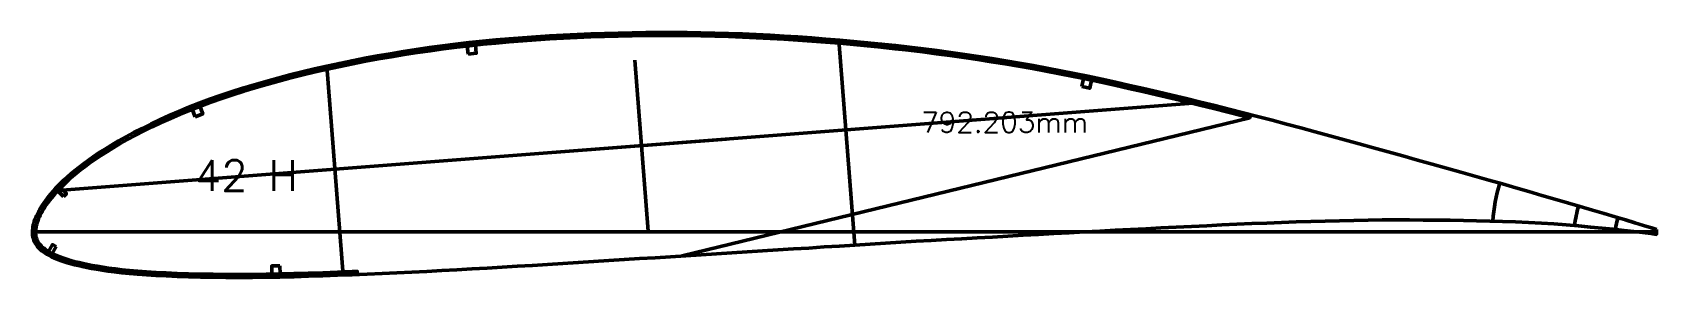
# Model space of a CAD drawing. Header units: metres. Extents: x -405 to 675, y -15418 to 133.
# Drawn here: x -297 to 495, y -8222 to -8103 of the extents above; entities that cross this region are included whole.
import ezdxf
from ezdxf.enums import TextEntityAlignment as Align

# ---------------------------------------------------------------- set-up
doc = ezdxf.new("R2010")
doc.units = ezdxf.units.M
for name, color, linetype, lineweight in [('FoilLayer', 7, 'Continuous', 50), ('RefFoilLayer', 7, 'Continuous', 50), ('StringerLayer', 7, 'Continuous', 50), ('SubLayer', 7, 'Continuous', 50), ('TextLayer', 7, 'Continuous', 50)]:
    doc.layers.add(name, color=color, linetype=linetype, lineweight=lineweight)
doc.styles.add('MSゴシック', font='romans')

msp = doc.modelspace()

# ---------------------------------------------------------------- texts
at = {"layer": 'TextLayer', "style": 'MSゴシック'}
msp.add_text('792.203mm', height=10, dxfattribs=at).set_placement((217.86, -8154.46), align=Align.BOTTOM_RIGHT)
msp.add_text('42 H', height=15, dxfattribs=at).set_placement((-217.86, -8180.01))

# ---------------------------------------------------------------- linework, layer by layer
at = {"layer": 'FoilLayer'}
msp.add_line((296.7, -8144.23), (19.81, -8211.76), dxfattribs=at)
msp.add_lwpolyline([(495.13, -8198.81), (492.7, -8198.03), (488.81, -8196.86), (484.59, -8195.56), (479.99, -8194.16), (474.97, -8192.68), (469.57, -8191.08), (463.86, -8189.38), (457.88, -8187.61), (451.73, -8185.79), (445.52, -8183.98), (439.26, -8182.2), (432.91, -8180.34), (426.49, -8178.45), (419.96, -8176.58), (413.33, -8174.69), (406.58, -8172.8), (399.71, -8170.86), (392.73, -8168.9), (385.67, -8166.92), (378.55, -8164.92), (371.42, -8162.92), (364.28, -8160.93), (357.15, -8158.95), (350.01, -8156.97), (342.89, -8155.01), (335.77, -8153.07), (328.69, -8151.14), (321.63, -8149.24), (314.59, -8147.36), (307.56, -8145.5), (300.55, -8143.67), (297.08, -8142.77), (296.7, -8144.23), (293.18, -8143.32), (286.21, -8141.54), (279.25, -8139.79), (272.29, -8138.08), (265.34, -8136.38), (258.39, -8134.72), (251.46, -8133.07), (244.58, -8131.46), (237.75, -8129.9), (230.97, -8128.38), (224.22, -8126.91), (217.49, -8125.49), (210.78, -8124.12), (204.08, -8122.79), (197.39, -8121.52), (190.72, -8120.28), (184.05, -8119.1), (177.38, -8117.97), (170.7, -8116.88), (164.02, -8115.84), (157.32, -8114.85), (150.61, -8113.9), (143.9, -8112.99), (137.18, -8112.13), (130.45, -8111.31), (123.71, -8110.54), (116.94, -8109.81), (110.16, -8109.13), (103.38, -8108.48), (96.58, -8107.88), (89.79, -8107.31), (83.01, -8106.79), (76.23, -8106.31), (69.46, -8105.88), (62.7, -8105.49), (55.94, -8105.16), (49.2, -8104.86), (42.46, -8104.62), (35.72, -8104.42), (28.99, -8104.27), (22.27, -8104.16), (15.55, -8104.11), (8.83, -8104.1), (2.11, -8104.15), (-4.6, -8104.24), (-11.31, -8104.38), (-18.02, -8104.56), (-24.71, -8104.79), (-31.38, -8105.07), (-38.05, -8105.4), (-44.7, -8105.78), (-51.33, -8106.2), (-57.92, -8106.67), (-64.48, -8107.19), (-70.98, -8107.76), (-77.44, -8108.39), (-83.88, -8109.08), (-90.3, -8109.84), (-96.72, -8110.65), (-103.11, -8111.51), (-109.48, -8112.44), (-115.83, -8113.42), (-122.15, -8114.45), (-128.43, -8115.55), (-134.67, -8116.69), (-140.87, -8117.9), (-147.02, -8119.16), (-153.12, -8120.48), (-159.16, -8121.86), (-165.14, -8123.29), (-171.08, -8124.8), (-176.96, -8126.36), (-182.77, -8127.96), (-188.47, -8129.6), (-194.05, -8131.28), (-199.5, -8133.02), (-204.84, -8134.82), (-210.07, -8136.67), (-215.18, -8138.57), (-220.17, -8140.53), (-225.03, -8142.52), (-229.75, -8144.56), (-234.32, -8146.62), (-238.72, -8148.7), (-242.95, -8150.79), (-246.97, -8152.85), (-250.78, -8154.9), (-254.37, -8156.91), (-257.73, -8158.88), (-260.88, -8160.82), (-263.81, -8162.71), (-266.54, -8164.54), (-269.07, -8166.32), (-271.41, -8168.04), (-273.58, -8169.69), (-275.57, -8171.29), (-277.41, -8172.83), (-279.11, -8174.32), (-280.67, -8175.77), (-282.12, -8177.17), (-283.46, -8178.52), (-284.69, -8179.83), (-285.84, -8181.09), (-286.89, -8182.31), (-287.86, -8183.49), (-288.75, -8184.64), (-289.58, -8185.76), (-290.34, -8186.84), (-291.03, -8187.89), (-291.67, -8188.91), (-292.26, -8189.92), (-292.81, -8190.9), (-293.29, -8191.82), (-293.72, -8192.72), (-294.1, -8193.64), (-294.45, -8194.53), (-294.76, -8195.36), (-295, -8196.16), (-295.2, -8196.98), (-295.35, -8197.78), (-295.47, -8198.56), (-295.54, -8199.3), (-295.58, -8200.05), (-295.57, -8200.73), (-295.52, -8201.41), (-295.41, -8202.1), (-295.24, -8202.78), (-295.01, -8203.47), (-294.72, -8204.16), (-294.36, -8204.83), (-293.95, -8205.49), (-293.46, -8206.13), (-292.91, -8206.77), (-292.28, -8207.39), (-291.6, -8207.99), (-290.85, -8208.58), (-290.05, -8209.15), (-289.18, -8209.7), (-288.24, -8210.23), (-287.23, -8210.74), (-286.14, -8211.24), (-284.98, -8211.72), (-283.74, -8212.2), (-282.41, -8212.68), (-281, -8213.15), (-279.5, -8213.62), (-277.9, -8214.09), (-276.19, -8214.55), (-274.36, -8215), (-272.39, -8215.45), (-270.26, -8215.89), (-267.97, -8216.33), (-265.5, -8216.77), (-262.83, -8217.21), (-259.94, -8217.64), (-256.82, -8218.05), (-253.43, -8218.44), (-249.74, -8218.8), (-245.73, -8219.14), (-241.4, -8219.47), (-236.75, -8219.77), (-231.79, -8220.03), (-226.5, -8220.25), (-220.92, -8220.43), (-215.04, -8220.57), (-208.94, -8220.68), (-202.67, -8220.76), (-196.27, -8220.79), (-189.78, -8220.77), (-183.16, -8220.68), (-176.41, -8220.54), (-169.53, -8220.37), (-162.55, -8220.17), (-155.49, -8219.94), (-148.34, -8219.68), (-141.12, -8219.4), (-138.69, -8219.31), (-138.64, -8220.8), (-133.8, -8220.61), (-126.54, -8220.32), (-119.29, -8220), (-112.02, -8219.65), (-104.71, -8219.28), (-97.37, -8218.9), (-90.02, -8218.51), (-82.68, -8218.11), (-75.34, -8217.69), (-67.99, -8217.26), (-60.61, -8216.8), (-53.2, -8216.33), (-45.77, -8215.87), (-38.32, -8215.41), (-30.86, -8214.95), (-23.39, -8214.48), (-15.9, -8214), (-8.4, -8213.53), (-0.9, -8213.05), (6.6, -8212.59), (14.1, -8212.12), (21.59, -8211.65), (29.08, -8211.18), (36.58, -8210.7), (44.08, -8210.22), (51.58, -8209.75), (59.08, -8209.28), (66.58, -8208.81), (74.07, -8208.33), (81.57, -8207.86), (89.07, -8207.37), (96.55, -8206.89), (104.03, -8206.42), (111.51, -8205.96), (118.98, -8205.5), (126.45, -8205.04), (133.91, -8204.6), (141.36, -8204.16), (148.81, -8203.73), (156.26, -8203.31), (163.73, -8202.9), (171.21, -8202.49), (178.7, -8202.08), (186.19, -8201.66), (193.68, -8201.25), (201.16, -8200.83), (208.64, -8200.43), (216.12, -8200.03), (223.6, -8199.63), (231.07, -8199.23), (238.53, -8198.83), (245.97, -8198.44), (253.39, -8198.06), (260.82, -8197.69), (268.26, -8197.33), (275.69, -8196.98), (283.08, -8196.62), (290.42, -8196.28), (297.7, -8195.96), (304.96, -8195.67), (312.19, -8195.39), (319.35, -8195.12), (326.43, -8194.9), (333.48, -8194.71), (340.51, -8194.56), (347.52, -8194.43), (354.47, -8194.29), (361.28, -8194.17), (367.97, -8194.12), (374.63, -8194.16), (381.3, -8194.19), (387.9, -8194.21), (394.41, -8194.28), (400.9, -8194.43), (407.37, -8194.57), (413.77, -8194.69), (420.07, -8194.84), (426.36, -8195.11), (432.68, -8195.44), (438.98, -8195.76), (445.11, -8196.1), (451.12, -8196.56), (457.1, -8197.09), (462.97, -8197.64), (468.65, -8198.18), (474.05, -8198.74), (479.17, -8199.31), (483.97, -8199.84), (488.42, -8200.36), (492.53, -8200.85), (495.07, -8201.19)], close=True, dxfattribs=at)
at = {"layer": 'RefFoilLayer'}
msp.add_lwpolyline([(495.13, -8198.81), (492.7, -8198.03), (488.81, -8196.86), (484.59, -8195.56), (479.99, -8194.16), (474.97, -8192.68), (469.57, -8191.08), (463.86, -8189.38), (457.88, -8187.61), (451.73, -8185.79), (445.52, -8183.98), (439.26, -8182.2), (432.91, -8180.34), (426.49, -8178.45), (419.96, -8176.58), (413.33, -8174.69), (406.58, -8172.8), (399.71, -8170.86), (392.73, -8168.9), (385.67, -8166.92), (378.55, -8164.92), (371.42, -8162.92), (364.28, -8160.93), (357.15, -8158.95), (350.01, -8156.97), (342.89, -8155.01), (335.77, -8153.07), (328.69, -8151.14), (321.63, -8149.24), (314.59, -8147.36), (307.56, -8145.5), (300.55, -8143.67), (293.55, -8141.86), (286.57, -8140.09), (279.61, -8138.34), (272.65, -8136.62), (265.69, -8134.93), (258.74, -8133.26), (251.81, -8131.61), (244.92, -8130), (238.08, -8128.43), (231.29, -8126.91), (224.53, -8125.44), (217.79, -8124.02), (211.07, -8122.65), (204.36, -8121.32), (197.66, -8120.04), (190.98, -8118.81), (184.3, -8117.62), (177.62, -8116.49), (170.93, -8115.4), (164.24, -8114.36), (157.53, -8113.36), (150.81, -8112.41), (144.09, -8111.5), (137.36, -8110.64), (130.62, -8109.82), (123.87, -8109.05), (117.09, -8108.32), (110.31, -8107.63), (103.51, -8106.99), (96.71, -8106.38), (89.91, -8105.82), (83.11, -8105.29), (76.33, -8104.82), (69.55, -8104.38), (62.77, -8104), (56.01, -8103.66), (49.25, -8103.36), (42.5, -8103.12), (35.75, -8102.92), (29.01, -8102.77), (22.28, -8102.66), (15.55, -8102.61), (8.82, -8102.6), (2.09, -8102.65), (-4.63, -8102.74), (-11.36, -8102.88), (-18.07, -8103.06), (-24.77, -8103.29), (-31.46, -8103.57), (-38.13, -8103.9), (-44.8, -8104.28), (-51.44, -8104.71), (-58.04, -8105.18), (-64.61, -8105.7), (-71.13, -8106.27), (-77.6, -8106.9), (-84.05, -8107.59), (-90.49, -8108.35), (-96.92, -8109.16), (-103.33, -8110.03), (-109.71, -8110.95), (-116.07, -8111.94), (-122.4, -8112.98), (-128.7, -8114.07), (-134.96, -8115.22), (-141.17, -8116.43), (-147.33, -8117.69), (-153.45, -8119.02), (-159.51, -8120.4), (-165.51, -8121.84), (-171.46, -8123.35), (-177.36, -8124.91), (-183.19, -8126.52), (-188.91, -8128.16), (-194.5, -8129.86), (-199.98, -8131.6), (-205.34, -8133.4), (-210.59, -8135.26), (-215.72, -8137.17), (-220.74, -8139.14), (-225.63, -8141.15), (-230.37, -8143.19), (-234.96, -8145.26), (-239.38, -8147.36), (-243.63, -8149.45), (-247.68, -8151.53), (-251.52, -8153.59), (-255.13, -8155.61), (-258.52, -8157.6), (-261.69, -8159.56), (-264.65, -8161.46), (-267.4, -8163.32), (-269.96, -8165.11), (-272.32, -8166.85), (-274.52, -8168.52), (-276.54, -8170.14), (-278.4, -8171.7), (-280.13, -8173.22), (-281.71, -8174.7), (-283.19, -8176.12), (-284.55, -8177.49), (-285.81, -8178.82), (-286.97, -8180.11), (-288.05, -8181.36), (-289.04, -8182.57), (-289.96, -8183.75), (-290.8, -8184.9), (-291.59, -8186.01), (-292.31, -8187.1), (-292.97, -8188.16), (-293.57, -8189.19), (-294.13, -8190.2), (-294.65, -8191.18), (-295.1, -8192.14), (-295.5, -8193.09), (-295.86, -8194.02), (-296.19, -8194.93), (-296.46, -8195.82), (-296.67, -8196.7), (-296.83, -8197.56), (-296.96, -8198.41), (-297.04, -8199.24), (-297.08, -8200.05), (-297.07, -8200.85), (-297, -8201.66), (-296.87, -8202.47), (-296.66, -8203.27), (-296.38, -8204.07), (-296.04, -8204.86), (-295.62, -8205.64), (-295.14, -8206.39), (-294.59, -8207.13), (-293.96, -8207.83), (-293.27, -8208.51), (-292.53, -8209.17), (-291.72, -8209.81), (-290.85, -8210.42), (-289.91, -8211.01), (-288.92, -8211.57), (-287.85, -8212.1), (-286.72, -8212.62), (-285.52, -8213.12), (-284.24, -8213.61), (-282.89, -8214.1), (-281.45, -8214.58), (-279.92, -8215.06), (-278.29, -8215.54), (-276.55, -8216.01), (-274.69, -8216.47), (-272.69, -8216.92), (-270.55, -8217.36), (-268.24, -8217.81), (-265.74, -8218.25), (-263.05, -8218.7), (-260.14, -8219.13), (-256.99, -8219.54), (-253.57, -8219.93), (-249.87, -8220.29), (-245.85, -8220.64), (-241.5, -8220.96), (-236.83, -8221.27), (-231.85, -8221.53), (-226.55, -8221.75), (-220.95, -8221.93), (-215.07, -8222.07), (-208.96, -8222.18), (-202.68, -8222.26), (-196.27, -8222.29), (-189.76, -8222.27), (-183.13, -8222.18), (-176.37, -8222.04), (-169.48, -8221.87), (-162.5, -8221.67), (-155.44, -8221.44), (-148.28, -8221.18), (-141.06, -8220.9), (-133.8, -8220.61), (-126.54, -8220.32), (-119.29, -8220), (-112.02, -8219.65), (-104.71, -8219.28), (-97.37, -8218.9), (-90.02, -8218.51), (-82.68, -8218.11), (-75.34, -8217.69), (-67.99, -8217.26), (-60.61, -8216.8), (-53.2, -8216.33), (-45.77, -8215.87), (-38.32, -8215.41), (-30.86, -8214.95), (-23.39, -8214.48), (-15.9, -8214), (-8.4, -8213.53), (-0.9, -8213.05), (6.6, -8212.59), (14.1, -8212.12), (21.59, -8211.65), (29.08, -8211.18), (36.58, -8210.7), (44.08, -8210.22), (51.58, -8209.75), (59.08, -8209.28), (66.58, -8208.81), (74.07, -8208.33), (81.57, -8207.86), (89.07, -8207.37), (96.55, -8206.89), (104.03, -8206.42), (111.51, -8205.96), (118.98, -8205.5), (126.45, -8205.04), (133.91, -8204.6), (141.36, -8204.16), (148.81, -8203.73), (156.26, -8203.31), (163.73, -8202.9), (171.21, -8202.49), (178.7, -8202.08), (186.19, -8201.66), (193.68, -8201.25), (201.16, -8200.83), (208.64, -8200.43), (216.12, -8200.03), (223.6, -8199.63), (231.07, -8199.23), (238.53, -8198.83), (245.97, -8198.44), (253.39, -8198.06), (260.82, -8197.69), (268.26, -8197.33), (275.69, -8196.98), (283.08, -8196.62), (290.42, -8196.28), (297.7, -8195.96), (304.96, -8195.67), (312.19, -8195.39), (319.35, -8195.12), (326.43, -8194.9), (333.48, -8194.71), (340.51, -8194.56), (347.52, -8194.43), (354.47, -8194.29), (361.28, -8194.17), (367.97, -8194.12), (374.63, -8194.16), (381.3, -8194.19), (387.9, -8194.21), (394.41, -8194.28), (400.9, -8194.43), (407.37, -8194.57), (413.77, -8194.69), (420.07, -8194.84), (426.36, -8195.11), (432.68, -8195.44), (438.98, -8195.76), (445.11, -8196.1), (451.12, -8196.56), (457.1, -8197.09), (462.97, -8197.64), (468.65, -8198.18), (474.05, -8198.74), (479.17, -8199.31), (483.97, -8199.84), (488.42, -8200.36), (492.53, -8200.85), (495.07, -8201.19)], close=True, dxfattribs=at)
at = {"layer": 'StringerLayer'}
for points in [[(-84.58, -8113.18), (-80.6, -8112.75), (-81.03, -8108.78), (-85.01, -8109.2), (-84.58, -8113.18)], [(214.76, -8129), (218.68, -8129.83), (219.5, -8125.92), (215.59, -8125.09), (214.76, -8129)], [(-217.71, -8143.86), (-213.99, -8142.4), (-215.45, -8138.68), (-219.17, -8140.14), (-217.71, -8143.86)], [(-281.89, -8182.68), (-280.51, -8181.23), (-283.42, -8178.48), (-284.79, -8179.93), (-281.89, -8182.68)], [(-285.58, -8207.13), (-287.33, -8206.15), (-289.29, -8209.64), (-287.55, -8210.62), (-285.58, -8207.13)], [(-176.36, -8216.54), (-180.36, -8216.62), (-180.28, -8220.62), (-176.28, -8220.54), (-176.36, -8216.54)]]:
    msp.add_lwpolyline(points, dxfattribs=at)
at = {"layer": 'SubLayer'}
for p, q in [((96.33, -8106.35), (104.03, -8206.42)), ((-153.43, -8119.01), (-145.58, -8221.07)), ((-3.21, -8116.06), (3.21, -8199.61)), ((273.39, -8136.8), (-286.78, -8179.9)), ((-41.47, -8161.03), (41.47, -8154.65)), ((-297.08, -8200), (495.13, -8200))]:
    msp.add_line(p, q, dxfattribs=at)
for radius, start, end in [(80, 162.7177, 176.21881), (40, 161.63631, 175.59494), (20, 159.7808, 176.74007)]:
    msp.add_arc((495.13, -8200), radius, start, end, dxfattribs=at)

msp.set_redraw_order([(e.dxf.handle, doc.entitydb.next_handle()) for e in msp.query("TEXT MTEXT ATTDEF DIMENSION ARC_DIMENSION")])  # texts and dimensions are drawn at this point

doc.saveas('drawing.dxf')
